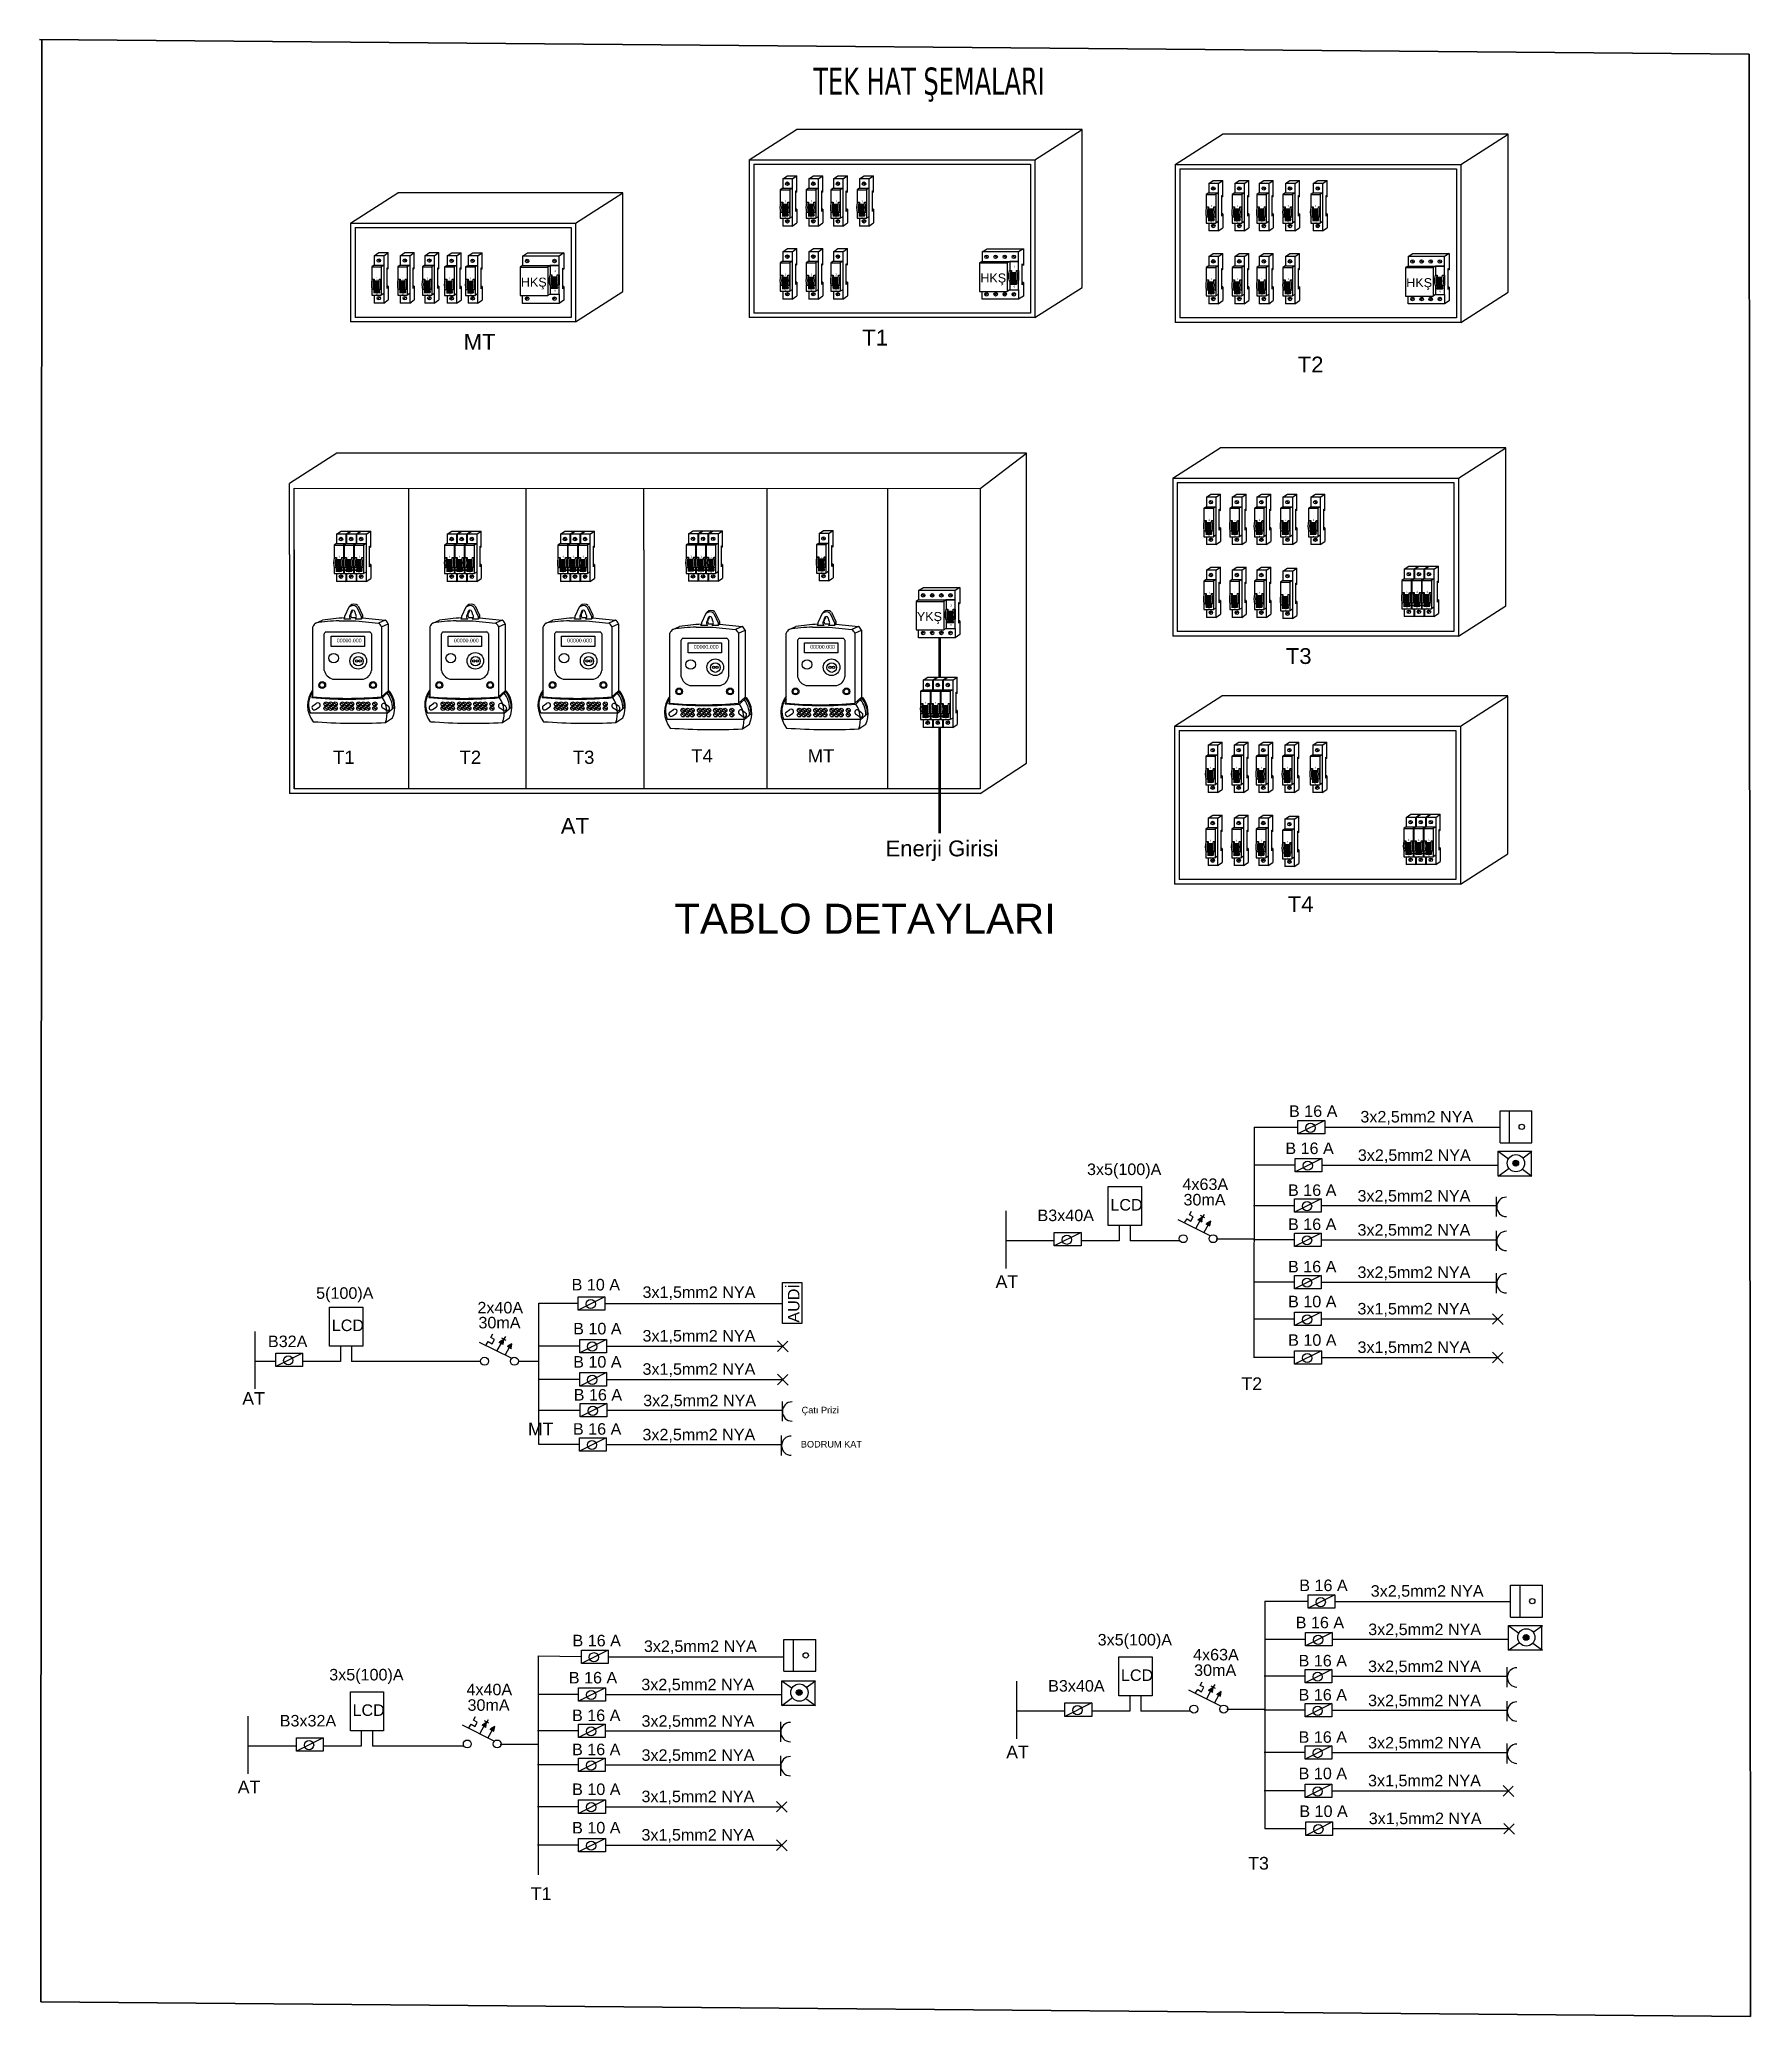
# Model space of a CAD drawing. Header units: millimetres. Extents: x -1335 to 33749, y 2338 to 5277.
# Drawn here: x 24575 to 27018, y 2372 to 5196 of the extents above; entities that cross this region are included whole.
import ezdxf

# ---------------------------------------------------------------- set-up
doc = ezdxf.new("R2010")
doc.units = ezdxf.units.MM
doc.layers.add('025', color=7, linetype='Continuous')
for name, color, linetype, lineweight in [('DUVAR', 7, 'Continuous', 53), ('giriş kablo', 6, 'Continuous', 70), ('sıva', 7, 'Continuous', 30)]:
    doc.layers.add(name, color=color, linetype=linetype, lineweight=lineweight)
doc.styles.add('ROMANS', font='tahoma.ttf')
doc.styles.get("Standard").update_dxf_attribs({"font": 'arial.ttf'})
doc.styles.add('WMF-Arial Tur0', font='arial.ttf')

# ---------------------------------------------------------------- blocks, each defined once
blk = doc.blocks.new('A$C0F385ED6')
for points in [[(3, 8.94), (1.12, 8.94), (1.01, 8.85), (2.98, 8.85, -0.002755)], [(3.16, 4.95), (3.16, 5.57, -0.099472), (2.98, 8.85), (1.01, 8.85), (1.01, 4.95)], [(3.28, 4.3, -0.32497), (3.28, 4.95), (0.89, 4.95, 0.32497), (0.89, 4.3)], [(3.26, 5.57), (3.16, 5.57), (3.16, 4.95), (3.26, 4.99)], [(3.39, 4.99), (3.26, 4.99), (3.16, 4.95), (3.28, 4.95)], [(3.28, 4.3), (3.39, 4.39, 0.353206), (3.39, 4.99), (3.28, 4.95, 0.32497)]]:
    blk.add_hatch(color=256).paths.add_polyline_path(points)
for p, q in [((1.17, 19.49), (3.05, 20.79)), ((5.06, 19.49), (1.17, 19.49)), ((1.17, 19.49), (1.17, 15.61)), ((3.6, 17.05), (2.48, 17.94)), ((3.05, 20.79), (6.94, 20.79)), ((5.06, 19.49), (6.94, 20.79)), ((5.06, 19.49), (5.06, 7.5)), ((6.94, 14.07), (6.94, 20.79)), ((1.17, 15.61), (0.15, 14.96)), ((0.15, 14.96), (0.15, 9.36)), ((0.15, 14.96), (4.04, 14.96)), ((0.23, 9.71), (0.44, 9.89)), ((0.91, 9.71), (1.12, 9.89)), ((1.01, 8.85), (1.12, 8.94)), ((1.01, 8.85), (1.01, 4.95)), ((1.01, 8.85), (2.98, 8.85)), ((1.17, 15.61), (5.06, 15.61)), ((3.16, 9.71), (3.37, 9.89)), ((3.83, 9.71), (4.04, 9.89)), ((5.06, 15.61), (4.04, 14.96)), ((4.04, 14.96), (4.04, 3.23)), ((6.37, 14.57), (6.94, 14.07)), ((6.37, 14.57), (6.37, 5.99)), ((6.94, 14.07), (6.37, 14.07)), ((0.15, 5.91), (0.15, 3.23)), ((0.15, 3.23), (4.04, 3.23)), ((0.89, 4.95), (3.28, 4.95)), ((0.89, 4.3), (3.28, 4.3)), ((0.91, 5.57), (1.01, 5.66)), ((1.68, 6.95), (1.1, 5.99)), ((1.68, 6.95), (1.1, 6.95)), ((1.17, 3.23), (1.17, 0)), ((3.6, 2.45), (2.48, 1.55)), ((3.16, 5.57), (3.16, 4.95)), ((3.16, 4.95), (3.26, 4.99)), ((3.26, 4.99), (3.26, 5.57)), ((3.26, 4.99), (3.39, 4.99)), ((3.28, 4.95), (3.39, 4.99)), ((3.28, 4.3), (3.39, 4.39)), ((3.83, 5.57), (4.04, 5.75)), ((5.06, 3.88), (4.04, 3.23)), ((5.06, 0), (6.94, 1.3)), ((6.94, 6.95), (6.37, 5.99)), ((6.94, 6.95), (6.37, 6.95)), ((6.94, 6.95), (6.94, 1.3))]:
    blk.add_line(p, q)
for points in [[(5.06, 19.49), (1.17, 19.49)], [(0.44, 9.89), (1.12, 9.89), (1.12, 8.94)], [(3, 8.94), (1.12, 8.94)], [(1.17, 15.61), (5.06, 15.61)], [(3.37, 9.89), (3.37, 9.89), (4.04, 9.89), (4.04, 5.75)], [(0.91, 5.57), (0.91, 5.57), (0.23, 5.57)], [(1.12, 4.95), (3.16, 4.95)], [(5.06, 7.5), (5.06, 0), (5.06, 0), (1.17, 0)], [(3.83, 5.57), (3.83, 5.57), (3.16, 5.57)]]:
    blk.add_lwpolyline(points)
for centre in [(3.04, 17.49), (3.04, 2)]:
    blk.add_circle(centre, 0.715)
for centre, radius, start, end in [((8.3, 7.64), 8.33, 165.62888, 194.37112), ((8.98, 7.64), 8.33, 165.62888, 194.37112), ((11.23, 7.64), 8.33, 165.62888, 194.37112), ((11.9, 7.64), 8.33, 165.62888, 194.37112), ((3.73, 4.63), 0.555, 143.99473, 216.00527), ((3.01, 4.69), 0.48, 321.09296, 38.90704)]:
    blk.add_arc(centre, radius, start, end)
at = {"char_height": 0.8061, "width": 0.7107, "attachment_point": 1}
for s, insert in [('{\\fComic Sans MS|b0|i0|c0|p66;1}', (1.95, 10.59)), ('{\\fComic Sans MS|b0|i0|c0|p66;0}', (1.95, 4.24))]:
    blk.add_mtext(s, dxfattribs=dict(at, insert=insert))
blk = doc.blocks.new('A$C75041E61')
for points in [[(30.3, 22), (26.5, 22), (26.3, 21.8), (30.3, 21.8, -0.002755)], [(30.6, 13.9), (30.6, 15.2, -0.099472), (30.3, 21.8), (26.3, 21.8), (26.3, 13.9)], [(30.9, 12.6, -0.32497), (30.9, 13.9), (26, 13.9, 0.32497), (26, 12.6)], [(30.8, 15.2), (30.6, 15.2), (30.6, 13.9), (30.8, 14)], [(31.1, 14), (30.8, 14), (30.6, 13.9), (30.9, 13.9)], [(30.9, 12.6), (31.1, 12.8, 0.353206), (31.1, 14), (30.9, 13.9, 0.32497)]]:
    blk.add_hatch(color=256).paths.add_polyline_path(points)
for p, q in [((2.1, 39.5, 0.5), (6.2, 42.1, 0.5)), ((7, 34.5, 0.5), (4.7, 36.3, 0.5)), ((6.2, 42.1, 0.5), (36.5, 42.1, 0.5)), ((14.6, 34.5, 0.5), (12.3, 36.3, 0.5)), ((22.2, 34.5, 0.5), (19.9, 36.3, 0.5)), ((29.7, 34.5, 0.5), (27.5, 36.3, 0.5)), ((36.5, 42.1, 0.5), (32.4, 39.5, 0.5)), ((36.5, 42.1, 0.5), (36.5, 28.5, 0.5)), ((2.1, 31.6, 0.5), (0, 30.3, 0.5)), ((0, 30.3, 0.5), (0, 6.5, 0.5)), ((0, 30.3, 0.5), (23.1, 30.3, 0.5)), ((25.1, 31.6, 0.5), (23.1, 30.3, 0.5)), ((23.1, 30.3, 0.5), (23.1, 6.5, 0.5)), ((24.7, 23.6, 0.5), (25.1, 23.9, 0.5)), ((26, 23.6, 0.5), (26.5, 23.9, 0.5)), ((26.3, 21.8, 0.5), (26.5, 22, 0.5)), ((26.3, 21.8, 0.5), (26.3, 13.9, 0.5)), ((26.3, 21.8, 0.5), (30.3, 21.8, 0.5)), ((30.6, 23.6, 0.5), (31, 23.9, 0.5)), ((32, 23.6, 0.5), (32.4, 23.9, 0.5)), ((35.3, 29.5, 0.5), (36.5, 28.5, 0.5)), ((36.5, 28.5, 0.5), (35.3, 28.5, 0.5)), ((0, 6.5, 0.5), (23.1, 6.5, 0.5)), ((7, 5, 0.5), (4.7, 3.1, 0.5)), ((14.6, 5, 0.5), (12.3, 3.1, 0.5)), ((22.2, 5, 0.5), (19.9, 3.1, 0.5)), ((25.1, 7.9, 0.5), (23.1, 6.5, 0.5)), ((26, 15.2, 0.5), (26.3, 15.4, 0.5)), ((26, 13.9, 0.5), (30.9, 13.9, 0.5)), ((26, 12.6, 0.5), (30.9, 12.6, 0.5)), ((29.7, 5, 0.5), (27.5, 3.1, 0.5)), ((30.6, 15.2, 0.5), (30.6, 13.9, 0.5)), ((30.6, 13.9, 0.5), (30.8, 14, 0.5)), ((30.8, 14, 0.5), (30.8, 15.2, 0.5)), ((30.8, 14, 0.5), (31.1, 14, 0.5)), ((30.9, 13.9, 0.5), (31.1, 14, 0.5)), ((30.9, 12.6, 0.5), (31.1, 12.8, 0.5)), ((32, 15.2, 0.5), (32.4, 15.6, 0.5)), ((36.5, 2.6, 0.5), (32.4, 0, 0.5)), ((36.5, 14.1, 0.5), (35.3, 12.1, 0.5)), ((36.5, 14.1, 0.5), (35.3, 14.1, 0.5)), ((36.5, 14.1, 0.5), (36.5, 2.6, 0.5))]:
    blk.add_line(p, q)
at = {"elevation": 0.5}
blk.add_lwpolyline([(2.1, 31.6), (32.4, 31.6), (32.4, 39.5), (2.1, 39.5)], close=True, dxfattribs=at)
for points in [[(2.1, 31.6), (25.1, 31.6), (25.1, 23.9)], [(25.1, 15.2), (25.1, 7.9), (32.4, 7.9), (32.4, 31.6), (25.1, 31.6), (25.1, 23.9)], [(25.1, 23.9), (26.5, 23.9), (26.5, 22)], [(30.3, 22), (26.5, 22)], [(31, 23.9), (31, 23.9), (32.4, 23.9), (32.4, 15.6)], [(35.3, 29.5), (35.3, 12.1)], [(25.1, 7.9), (32.4, 7.9), (32.4, 0), (2.1, 0), (2.1, 6.5)], [(26, 15.2), (26, 15.2), (24.7, 15.2)], [(25.1, 15.2), (25.1, 7.9)], [(26.5, 13.9), (30.6, 13.9)], [(32, 15.2), (32, 15.2), (30.6, 15.2)]]:
    blk.add_lwpolyline(points, dxfattribs=at)
for centre in [(5.8, 35.4, 0.5), (13.4, 35.4, 0.5), (21, 35.4, 0.5), (28.6, 35.4, 0.5), (5.8, 4.1, 0.5), (13.4, 4.1, 0.5), (21, 4.1, 0.5), (28.6, 4.1, 0.5)]:
    blk.add_circle(centre, 1.45)
for centre, radius, start, end in [((41, 19.4, 0.5), 16.9, 165.6289, 194.3711), ((42.4, 19.4, 0.5), 16.9, 165.6289, 194.3711), ((46.9, 19.4, 0.5), 16.9, 165.6289, 194.3711), ((48.3, 19.4, 0.5), 16.9, 165.6289, 194.3711), ((26.9, 13.3, 0.5), 1.12, 143.9947, 216.0053), ((31.8, 13.3, 0.5), 1.12, 143.9947, 216.0053), ((30.3, 13.4, 0.5), 0.973, 321.093, 38.907)]:
    blk.add_arc(centre, radius, start, end)
at = {"color": 7, "lineweight": 0, "style": 'WMF-Arial Tur0'}
blk.add_text('HKŞ', height=7.5, dxfattribs=at).set_placement((0.6, 14, 0.1))
at = {"char_height": 1.632, "width": 1.439, "attachment_point": 1}
for s, insert in [('{\\fComic Sans MS|b0|i0|c0|p66;1}', (28.4, 27.9, 0.5)), ('{\\fComic Sans MS|b0|i0|c0|p66;0}', (28.4, 11.4, 0.5))]:
    blk.add_mtext(s, dxfattribs=dict(at, insert=insert))
blk = doc.blocks.new('A$C134F7788')
for p, q in [((0, 6), (35.5, 6)), ((35.5, 0), (35.5, 11.6)), ((35.5, 11.6), (58.7, 11.6)), ((58.7, 11.6), (35.5, 0)), ((58.7, 0), (35.5, 0)), ((58.7, 11.6), (58.7, 0)), ((58.7, 5.8), (211.4, 5.8)), ((216.3, 0.9), (207, 10.3)), ((215.9, 10), (207.1, 1.2))]:
    blk.add_line(p, q)
blk.add_circle((46.4, 5.3), 4)
for s, p in [('B 10 A', (29.9, 15.9)), ('3x1,5mm2 NYA', (90, 9.7))]:
    blk.add_text(s, height=10).set_placement(p)
blk = doc.blocks.new('A$C7A7A527C')
blk.add_hatch(color=256).paths.add_polyline_path([(224.1, 11.2, 1), (229, 11.2, 1)])
for p, q in [((211.5, 21.5), (220.4, 15)), ((211.5, 0), (211.5, 21.5)), ((211.5, 21.5), (240.7, 21.5)), ((232.8, 15.7), (240.7, 21.5)), ((240.4, 0.2), (240.4, 21.1)), ((0, 9.8), (35.5, 9.8)), ((35.5, 15.4), (58.7, 15.4)), ((58.7, 15.4), (35.5, 3.8)), ((35.5, 3.8), (35.5, 15.4)), ((58.7, 3.8), (35.5, 3.8)), ((58.7, 15.4), (58.7, 3.8)), ((58.7, 9.6), (211.3, 9.6)), ((211.5, 0), (220.8, 6.8)), ((240.7, 0), (211.5, 0)), ((232.4, 6.1), (240.7, 0))]:
    blk.add_line(p, q)
for centre, radius in [((226.8, 11.2), 7.47), ((46.4, 9.1), 4), ((226.6, 11.2), 2.48)]:
    blk.add_circle(centre, radius)
for s, p in [('B 16 A', (27, 19.1)), ('3x2,5mm2 NYA', (89.8, 13.2))]:
    blk.add_text(s, height=10).set_placement(p)
blk = doc.blocks.new('A$C6FAE2FB7')
for p, q in [((210.7, 0), (210.7, 17.2)), ((0, 9.7), (35.5, 9.7)), ((35.5, 3.7), (35.5, 15.3)), ((35.5, 15.3), (58.7, 15.3)), ((58.7, 15.3), (35.5, 3.7)), ((58.7, 3.7), (35.5, 3.7)), ((58.7, 15.3), (58.7, 3.7)), ((58.7, 9.5), (210.7, 9.5))]:
    blk.add_line(p, q)
blk.add_circle((46.4, 9), 4)
blk.add_arc((219.1, 8.4), 8.37, 90, 270)
for s, p in [('B 16 A', (29.9, 17.9)), ('3x2,5mm2 NYA', (90.1, 13))]:
    blk.add_text(s, height=10).set_placement(p)
blk = doc.blocks.new('A$C57EA0465')
for p, q in [((7, 84.5), (12.6, 86.9)), ((26.6, 86.4), (40.7, 86.4)), ((30.7, 87.8), (31.1, 88.8)), ((36.3, 87.8), (30.7, 87.8)), ((34.8, 97.8), (31.1, 89.9)), ((31.1, 89.9), (31.1, 88.8)), ((35.9, 99), (34.8, 97.8)), ((36.7, 94.3), (36.2, 92.2)), ((37.7, 95.3), (37.3, 93.4)), ((39.7, 94.2), (40.1, 92.2)), ((45.2, 87.7), (40.1, 87.8)), ((40.7, 86.4), (59.7, 84.5)), ((41.4, 97.9), (45.2, 89.9)), ((42.5, 99.1), (46.2, 91.1)), ((45.2, 89.9), (45.2, 87.7)), ((45.2, 87.7), (46.2, 88.9)), ((46.2, 91.1), (46.2, 88.9)), ((46.2, 88.9), (65.3, 86.9)), ((65.3, 86.9), (59.7, 84.5)), ((62.2, 81.4), (67.8, 83.9)), ((67.8, 83.9), (67.8, 27.3)), ((4.5, 22.2), (4.5, 81.4)), ((62.2, 81.4), (62.2, 22.2)), ((21.1, 37.2), (47.1, 37.2)), ((3.6, 21.7), (4.5, 23.4)), ((4.5, 14.6), (7.6, 16.9)), ((17, 15.3), (14.1, 17.3)), ((20.8, 15.3), (18, 17.3)), ((24.7, 15.3), (21.9, 17.3)), ((30.9, 15.3), (28, 17.3)), ((34.7, 15.3), (31.9, 17.3)), ((38.6, 15.3), (35.8, 17.3)), ((44.5, 15.3), (41.7, 17.3)), ((48.4, 15.3), (45.6, 17.3)), ((52.2, 15.3), (49.4, 17.3)), ((58.1, 15.3), (55.3, 17.3)), ((62.2, 22.2), (67.8, 27.3)), ((63.1, 21.6), (69, 27.2)), ((6.7, 11.5), (9.8, 13.7)), ((17, 11.5), (14.1, 13.4)), ((20.8, 11.5), (18, 13.4)), ((24.7, 11.5), (21.9, 13.4)), ((30.9, 11.5), (28, 13.4)), ((34.7, 11.5), (31.9, 13.4)), ((38.6, 11.5), (35.8, 13.4)), ((44.5, 11.5), (41.7, 13.4)), ((48.4, 11.5), (45.6, 13.4)), ((52.2, 11.5), (49.4, 13.4)), ((58.1, 11.5), (55.3, 13.4)), ((66.1, 10.9), (62.9, 13.1)), ((68.3, 14), (65.2, 16.3)), ((65.7, 0.6), (71.5, 4.6)), ((67, 8.4), (72.9, 13.7))]:
    blk.add_line(p, q)
for points in [[(14.1, 44.5), (14.1, 75.4)], [(15.7, 77.2), (52.2, 77.2)], [(53.8, 75.5), (53.8, 44.5)], [(67, 8.4), (2.5, 8.4)]]:
    blk.add_lwpolyline(points)
blk.add_lwpolyline([(19.8, 73.3), (47.9, 73.3), (47.9, 64.7), (19.8, 64.7)], close=True)
for centre, radius in [((22, 54.9), 4.03), ((42.7, 52.6), 6.99), ((42.8, 52.3), 4.03), ((41.3, 52.5), 1.01), ((44.3, 52.5), 1.01), ((12.3, 32.2), 2.89), ((12.3, 32.2), 2.09), ((55.2, 32.2), 2.89), ((55.2, 32.2), 2.09), ((15.5, 16.3), 1.72), ((19.4, 16.3), 1.72), ((23.3, 16.3), 1.72), ((29.4, 16.3), 1.72), ((33.3, 16.3), 1.72), ((37.2, 16.3), 1.72), ((43.1, 16.3), 1.72), ((47, 16.3), 1.72), ((50.8, 16.3), 1.72), ((56.7, 16.3), 1.72), ((15.5, 12.5), 1.72), ((19.4, 12.5), 1.72), ((23.3, 12.5), 1.72), ((29.4, 12.5), 1.72), ((33.3, 12.5), 1.72), ((37.2, 12.5), 1.72), ((43.1, 12.5), 1.72), ((47, 12.5), 1.72), ((50.8, 12.5), 1.72), ((56.7, 12.5), 1.72)]:
    blk.add_circle(centre, radius)
for centre, radius, start, end in [((39.2, 95.6), 4.81, 47.8389, 134.6557), ((9.8, 79.5), 5.66, 119.6025, 160.2591), ((33.3, -80.8), 167.4, 92.301, 99.0566), ((38.9, -78.4), 167.4, 92.6567, 99.0566), ((38.2, 94.4), 4.81, 47.8389, 134.6557), ((38.2, 90), 2.92, 131.6896, 228.8222), ((39.2, 91.2), 2.92, 131.6896, 228.8222), ((38.2, 93.8), 1.57, 9.057, 176.2316), ((38.9, -78.4), 167.4, 89.3093, 90.5503), ((38.2, 90), 2.92, 310.9637, 48.0234), ((56.9, 79.5), 5.66, 19.7409, 60.3975), ((62.5, 82), 5.66, 19.7409, 60.3975), ((19, 72.7), 5.66, 126.0948, 150.7681), ((48.8, 72.6), 5.8, 30.0561, 53.5837), ((23.6, 46.7), 9.76, 192.7346, 255.5385), ((45.2, 45.8), 8.76, 282.616, 351.7966), ((22, 14.9), 22, 142.8128, 218.3523), ((16.8, 15.8), 16.1, 140.4717, 207.3903), ((33.8, 355.7), 335.4, 264.8348, 275.0114), ((33.3, 349), 328, 264.9502, 275.0498), ((8.7, 15.3), 1.93, 305.6982, 125.6982), ((43.2, 8.5), 23.8, 340.717, 33.2895), ((50.5, 13.5), 20.4, 35.6105, 38.3708), ((49.6, 12), 22, 1.3576, 37.2983), ((54, 15), 18.5, 38.8068, 41.7535), ((50.9, 13.2), 22, 1.2524, 37.2983), ((51.5, 13.8), 22, 335.2931, 37.2983), ((5.6, 13.1), 1.93, 125.6982, 305.6982), ((40.7, 486), 486, 265.7607, 272.9501), ((64.1, 14.7), 1.93, 54.3018, 234.3018), ((67.2, 12.4), 1.93, 234.3018, 54.3192), ((67.2, 12.4), 1.93, 234.3018, 262.4386)]:
    blk.add_arc(centre, radius, start, end)
at = {"insert": (24.6, 71.4), "char_height": 3.204, "width": 2.843, "attachment_point": 1}
blk.add_mtext('{\\fComic Sans MS|b0|i0|c0|p66;\\C256;00000.000}', dxfattribs=at)
blk = doc.blocks.new('A$C695E2A47')
for points in [[(1.51, 4.47), (0.57, 4.47), (0.52, 4.42), (1.51, 4.42, -0.002755)], [(1.59, 2.48), (1.59, 2.79, -0.099472), (1.51, 4.42), (0.52, 4.42), (0.52, 2.48)], [(3.59, 4.47), (2.65, 4.47), (2.59, 4.42), (3.58, 4.42, -0.002755)], [(3.67, 2.48), (3.67, 2.79, -0.099472), (3.58, 4.42), (2.59, 4.42), (2.59, 2.48)], [(5.66, 4.47), (4.72, 4.47), (4.67, 4.42), (5.65, 4.42, -0.002755)], [(5.74, 2.48), (5.74, 2.79, -0.099472), (5.65, 4.42), (4.67, 4.42), (4.67, 2.48)], [(1.65, 2.15, -0.32497), (1.65, 2.48), (0.46, 2.48, 0.32497), (0.46, 2.15)], [(2.75, 2.15, -0.32497), (2.75, 2.48), (1.55, 2.48, 0.32497), (1.55, 2.15)], [(1.65, 2.79), (1.59, 2.79), (1.59, 2.48), (1.65, 2.5)], [(1.71, 2.5), (1.65, 2.5), (1.59, 2.48), (1.65, 2.48)], [(3.73, 2.15, -0.32497), (3.73, 2.48), (2.53, 2.48, 0.32497), (2.53, 2.15)], [(4.86, 2.15, -0.32497), (4.86, 2.48), (3.66, 2.48, 0.32497), (3.66, 2.15)], [(3.72, 2.79), (3.67, 2.79), (3.67, 2.48), (3.72, 2.5)], [(3.78, 2.5), (3.72, 2.5), (3.67, 2.48), (3.73, 2.48)], [(3.73, 2.15), (3.78, 2.19, 0.353206), (3.78, 2.5), (3.73, 2.48, 0.32497)], [(5.8, 2.15, -0.32497), (5.8, 2.48), (4.61, 2.48, 0.32497), (4.61, 2.15)], [(5.79, 2.79), (5.74, 2.79), (5.74, 2.48), (5.79, 2.5)], [(5.85, 2.5), (5.79, 2.5), (5.74, 2.48), (5.8, 2.48)], [(5.8, 2.15), (5.85, 2.19, 0.353206), (5.85, 2.5), (5.8, 2.48, 0.32497)]]:
    blk.add_hatch(color=256).paths.add_polyline_path(points)
for p, q in [((0.6, 9.75, -0.14), (1.54, 10.4, -0.14)), ((2.54, 9.75, -0.14), (0.6, 9.75, -0.14)), ((0.6, 9.75, -0.14), (0.6, 7.8, -0.14)), ((1.81, 8.52, -0.14), (1.25, 8.97, -0.14)), ((1.54, 10.4, -0.14), (3.49, 10.4, -0.14)), ((2.54, 9.75, -0.14), (3.49, 10.4, -0.14)), ((2.54, 9.75, -0.14), (2.54, 7.72, -0.14)), ((2.67, 9.75, -0.14), (3.61, 10.4, -0.14)), ((4.62, 9.75, -0.14), (2.67, 9.75, -0.14)), ((2.67, 9.75, -0.14), (2.67, 7.8, -0.14)), ((3.89, 8.52, -0.14), (3.33, 8.97, -0.14)), ((3.49, 10.31, -0.14), (3.49, 10.4, -0.14)), ((3.61, 10.4, -0.14), (5.56, 10.4, -0.14)), ((4.62, 9.75, -0.14), (5.56, 10.4, -0.14)), ((4.62, 9.75, -0.14), (4.62, 7.72, -0.14)), ((4.74, 9.75, -0.14), (5.69, 10.4, -0.14)), ((6.69, 9.75, -0.14), (4.74, 9.75, -0.14)), ((4.74, 9.75, -0.14), (4.74, 7.8, -0.14)), ((5.96, 8.52, -0.14), (5.4, 8.97, -0.14)), ((5.56, 10.31, -0.14), (5.56, 10.4, -0.14)), ((5.69, 10.4, -0.14), (7.63, 10.4, -0.14)), ((6.69, 9.75, -0.14), (7.63, 10.4, -0.14)), ((6.69, 9.75, -0.14), (6.69, 3.75, -0.14)), ((7.63, 7.04, -0.14), (7.63, 10.4, -0.14)), ((0.6, 7.8, -0.14), (0.09, 7.48, -0.14)), ((0.09, 7.48, -0.14), (0.09, 4.68, -0.14)), ((0.09, 7.48, -0.14), (2.04, 7.48, -0.14)), ((0.13, 4.85, -0.14), (0.24, 4.94, -0.14)), ((0.47, 4.85, -0.14), (0.57, 4.94, -0.14)), ((0.52, 4.42, -0.14), (1.51, 4.42, -0.14)), ((0.6, 7.8, -0.14), (2.54, 7.8, -0.14)), ((1.59, 4.85, -0.14), (1.7, 4.94, -0.14)), ((1.93, 4.85, -0.14), (2.04, 4.94, -0.14)), ((2.54, 7.8, -0.14), (2.04, 7.48, -0.14)), ((2.04, 7.48, -0.14), (2.04, 1.62, -0.14)), ((2.67, 7.8, -0.14), (2.16, 7.48, -0.14)), ((2.16, 7.48, -0.14), (2.16, 4.68, -0.14)), ((2.16, 7.48, -0.14), (4.11, 7.48, -0.14)), ((2.2, 4.85, -0.14), (2.31, 4.94, -0.14)), ((2.54, 4.85, -0.14), (2.65, 4.94, -0.14)), ((2.59, 4.42, -0.14), (3.58, 4.42, -0.14)), ((2.67, 7.8, -0.14), (4.62, 7.8, -0.14)), ((3.67, 4.85, -0.14), (3.77, 4.94, -0.14)), ((4, 4.85, -0.14), (4.11, 4.94, -0.14)), ((4.62, 7.8, -0.14), (4.11, 7.48, -0.14)), ((4.11, 7.48, -0.14), (4.11, 1.62, -0.14)), ((4.74, 7.8, -0.14), (4.24, 7.48, -0.14)), ((4.24, 7.48, -0.14), (4.24, 4.68, -0.14)), ((4.24, 7.48, -0.14), (6.18, 7.48, -0.14)), ((4.28, 4.85, -0.14), (4.38, 4.94, -0.14)), ((4.61, 4.85, -0.14), (4.72, 4.94, -0.14)), ((4.67, 4.42, -0.14), (5.65, 4.42, -0.14)), ((4.74, 7.8, -0.14), (6.69, 7.8, -0.14)), ((5.74, 4.85, -0.14), (5.85, 4.94, -0.14)), ((6.08, 4.85, -0.14), (6.18, 4.94, -0.14)), ((6.69, 7.8, -0.14), (6.18, 7.48, -0.14)), ((6.18, 7.48, -0.14), (6.18, 1.62, -0.14)), ((7.34, 7.28, -0.14), (7.63, 7.04, -0.14)), ((7.34, 7.28, -0.14), (7.34, 2.99, -0.14)), ((7.63, 7.04, -0.14), (7.34, 7.04, -0.14)), ((0.09, 2.96, -0.14), (0.09, 1.62, -0.14)), ((0.09, 1.62, -0.14), (2.04, 1.62, -0.14)), ((0.46, 2.48, -0.14), (1.65, 2.48, -0.14)), ((0.46, 2.15, -0.14), (1.65, 2.15, -0.14)), ((0.47, 2.79, -0.14), (0.52, 2.83, -0.14)), ((0.6, 1.62, -0.14), (0.6, 0, -0.14)), ((1.41, 3.48, -0.14), (1.12, 2.99, -0.14)), ((1.41, 3.48, -0.14), (1.12, 3.48, -0.14)), ((1.41, 3.48, -0.14), (1.12, 2.99, -0.14)), ((1.41, 3.48, -0.14), (1.12, 3.48, -0.14)), ((1.81, 1.22, -0.14), (1.25, 0.78, -0.14)), ((1.59, 2.79, -0.14), (1.59, 2.48, -0.14)), ((1.59, 2.48, -0.14), (1.65, 2.5, -0.14)), ((1.65, 2.5, -0.14), (1.65, 2.79, -0.14)), ((1.65, 2.5, -0.14), (1.71, 2.5, -0.14)), ((1.65, 2.48, -0.14), (1.71, 2.5, -0.14)), ((1.65, 2.15, -0.14), (1.71, 2.19, -0.14)), ((1.93, 2.79, -0.14), (2.04, 2.88, -0.14)), ((2.16, 1.7, -0.14), (2.04, 1.62, -0.14)), ((2.16, 2.96, -0.14), (2.16, 1.62, -0.14)), ((2.16, 1.62, -0.14), (4.11, 1.62, -0.14)), ((2.53, 2.48, -0.14), (3.73, 2.48, -0.14)), ((2.53, 2.15, -0.14), (3.73, 2.15, -0.14)), ((2.54, 2.79, -0.14), (2.59, 2.83, -0.14)), ((2.54, 0, -0.14), (2.67, 0.09, -0.14)), ((2.67, 1.62, -0.14), (2.67, 0, -0.14)), ((3.49, 3.48, -0.14), (3.2, 2.99, -0.14)), ((3.49, 3.48, -0.14), (3.2, 3.48, -0.14)), ((3.49, 3.48, -0.14), (3.2, 2.99, -0.14)), ((3.49, 3.48, -0.14), (3.2, 3.48, -0.14)), ((3.89, 1.22, -0.14), (3.33, 0.78, -0.14)), ((3.67, 2.79, -0.14), (3.67, 2.48, -0.14)), ((3.67, 2.48, -0.14), (3.72, 2.5, -0.14)), ((3.72, 2.5, -0.14), (3.72, 2.79, -0.14)), ((3.72, 2.5, -0.14), (3.78, 2.5, -0.14)), ((3.73, 2.48, -0.14), (3.78, 2.5, -0.14)), ((3.73, 2.15, -0.14), (3.78, 2.19, -0.14)), ((4, 2.79, -0.14), (4.11, 2.88, -0.14)), ((4.24, 1.7, -0.14), (4.11, 1.62, -0.14)), ((4.24, 2.96, -0.14), (4.24, 1.62, -0.14)), ((4.24, 1.62, -0.14), (6.18, 1.62, -0.14)), ((4.61, 2.79, -0.14), (4.67, 2.83, -0.14)), ((4.61, 2.48, -0.14), (5.8, 2.48, -0.14)), ((4.61, 2.15, -0.14), (5.8, 2.15, -0.14)), ((4.62, 0, -0.14), (4.74, 0.09, -0.14)), ((4.74, 1.62, -0.14), (4.74, 0, -0.14)), ((5.56, 3.48, -0.14), (5.27, 2.99, -0.14)), ((5.56, 3.48, -0.14), (5.27, 3.48, -0.14)), ((5.56, 3.48, -0.14), (5.27, 2.99, -0.14)), ((5.56, 3.48, -0.14), (5.27, 3.48, -0.14)), ((5.96, 1.22, -0.14), (5.4, 0.78, -0.14)), ((5.74, 2.79, -0.14), (5.74, 2.48, -0.14)), ((5.74, 2.48, -0.14), (5.79, 2.5, -0.14)), ((5.79, 2.5, -0.14), (5.79, 2.79, -0.14)), ((5.79, 2.5, -0.14), (5.85, 2.5, -0.14)), ((5.8, 2.48, -0.14), (5.85, 2.5, -0.14)), ((5.8, 2.15, -0.14), (5.85, 2.19, -0.14)), ((6.08, 2.79, -0.14), (6.18, 2.88, -0.14)), ((6.69, 1.94, -0.14), (6.18, 1.62, -0.14)), ((6.69, 0, -0.14), (7.63, 0.65, -0.14)), ((7.63, 3.48, -0.14), (7.34, 2.99, -0.14)), ((7.63, 3.48, -0.14), (7.34, 3.48, -0.14)), ((7.63, 3.48, -0.14), (7.63, 0.65, -0.14))]:
    blk.add_line(p, q)
at = {"elevation": -0.14}
for points in [[(2.54, 9.75), (0.6, 9.75)], [(4.62, 9.75), (2.67, 9.75)], [(6.69, 9.75), (4.74, 9.75)], [(0.24, 4.94), (0.57, 4.94), (0.57, 4.47)], [(1.51, 4.47), (0.57, 4.47)], [(0.6, 7.8), (2.54, 7.8)], [(1.7, 4.94), (1.7, 4.94), (2.04, 4.94), (2.04, 2.88)], [(2.31, 4.94), (2.65, 4.94), (2.65, 4.47)], [(3.59, 4.47), (2.65, 4.47)], [(2.67, 7.8), (4.62, 7.8)], [(3.77, 4.94), (3.77, 4.94), (4.11, 4.94), (4.11, 2.88)], [(4.38, 4.94), (4.72, 4.94), (4.72, 4.47)], [(5.66, 4.47), (4.72, 4.47)], [(4.74, 7.8), (6.69, 7.8)], [(5.85, 4.94), (5.85, 4.94), (6.18, 4.94), (6.18, 2.88)], [(0.47, 2.79), (0.47, 2.79), (0.13, 2.79)], [(0.57, 2.48), (1.59, 2.48)], [(2.54, 1.62), (2.54, 0), (2.54, 0), (0.6, 0)], [(1.93, 2.79), (1.93, 2.79), (1.59, 2.79)], [(2.54, 2.79), (2.54, 2.79), (2.2, 2.79)], [(2.65, 2.48), (3.67, 2.48)], [(4.62, 1.62), (4.62, 0), (4.62, 0), (2.67, 0)], [(4, 2.79), (4, 2.79), (3.67, 2.79)], [(4.61, 2.79), (4.61, 2.79), (4.28, 2.79)], [(4.72, 2.48), (5.74, 2.48)], [(6.69, 3.75), (6.69, 0), (6.69, 0), (4.74, 0)], [(6.08, 2.79), (6.08, 2.79), (5.74, 2.79)]]:
    blk.add_lwpolyline(points, dxfattribs=at)
for centre in [(1.53, 8.75, -0.14), (3.61, 8.75, -0.14), (5.68, 8.75, -0.14), (1.53, 1, -0.14), (3.61, 1, -0.14), (5.68, 1, -0.14)]:
    blk.add_circle(centre, 0.358)
for centre, radius, start, end in [((4.17, 3.82, -0.14), 4.17, 165.6289, 194.3711), ((4.5, 3.82, -0.14), 4.17, 165.6289, 194.3711), ((5.63, 3.82, -0.14), 4.17, 165.6289, 194.3711), ((5.97, 3.82, -0.14), 4.17, 165.6289, 194.3711), ((6.24, 3.82, -0.14), 4.17, 165.6289, 194.3711), ((6.58, 3.82, -0.14), 4.17, 165.6289, 194.3711), ((7.7, 3.82, -0.14), 4.17, 165.6289, 194.3711), ((8.04, 3.82, -0.14), 4.17, 165.6289, 194.3711), ((8.31, 3.82, -0.14), 4.17, 165.6289, 194.3711), ((8.65, 3.82, -0.14), 4.17, 165.6289, 194.3711), ((9.77, 3.82, -0.14), 4.17, 165.6289, 194.3711), ((10.11, 3.82, -0.14), 4.17, 165.6289, 194.3711), ((1.88, 2.31, -0.14), 0.277, 143.9947, 216.0053), ((3.95, 2.31, -0.14), 0.277, 143.9947, 216.0053), ((3.59, 2.35, -0.14), 0.24, 321.093, 38.907), ((6.03, 2.31, -0.14), 0.277, 143.9947, 216.0053), ((5.67, 2.35, -0.14), 0.24, 321.093, 38.907)]:
    blk.add_arc(centre, radius, start, end)
at = {"char_height": 0.403, "width": 0.3553, "attachment_point": 1}
for s, insert in [('{\\fComic Sans MS|b0|i0|c0|p66;1}', (0.99, 5.29, -0.14)), ('{\\fComic Sans MS|b0|i0|c0|p66;1}', (3.06, 5.29, -0.14)), ('{\\fComic Sans MS|b0|i0|c0|p66;1}', (5.14, 5.29, -0.14)), ('{\\fComic Sans MS|b0|i0|c0|p66;0}', (0.99, 2.12, -0.14)), ('{\\fComic Sans MS|b0|i0|c0|p66;0}', (3.06, 2.12, -0.14)), ('{\\fComic Sans MS|b0|i0|c0|p66;0}', (5.14, 2.12, -0.14))]:
    blk.add_mtext(s, dxfattribs=dict(at, insert=insert))

msp = doc.modelspace()

# ---------------------------------------------------------------- hatches: boundary and pattern name
for points in [[(25313.8, 4841, -0.32497), (25313.8, 4843.2), (25305.5, 4843.2, 0.32497), (25305.5, 4841)], [(25312.9, 4857), (25306.3, 4857), (25306, 4856.7), (25312.8, 4856.7, -0.002755)], [(25313.4, 4843.2), (25313.4, 4845.4, -0.099472), (25312.8, 4856.7), (25306, 4856.7), (25306, 4843.2)], [(25313.8, 4845.4), (25313.4, 4845.4), (25313.4, 4843.2), (25313.8, 4843.4)], [(25314.2, 4843.4), (25313.8, 4843.4), (25313.4, 4843.2), (25313.8, 4843.2)], [(25313.8, 4841), (25314.2, 4841.3, 0.353206), (25314.2, 4843.4), (25313.8, 4843.2, 0.32497)], [(25878.3, 4379.4), (25871.8, 4379.4), (25871.5, 4379.1), (25878.3, 4379.1, -0.002755)], [(25878.9, 4365.6), (25878.9, 4367.8, -0.099472), (25878.3, 4379.1), (25871.5, 4379.1), (25871.5, 4365.6)], [(25879.3, 4363.4, -0.32497), (25879.3, 4365.6), (25871, 4365.6, 0.32497), (25871, 4363.4)], [(25879.3, 4367.8), (25878.9, 4367.8), (25878.9, 4365.6), (25879.3, 4365.8)], [(25879.7, 4365.8), (25879.3, 4365.8), (25878.9, 4365.6), (25879.3, 4365.6)], [(25879.3, 4363.4), (25879.7, 4363.7, 0.353206), (25879.7, 4365.8), (25879.3, 4365.6, 0.32497)], [(26235.6, 3514.3), (26230, 3510.9), (26229, 3510.2), (26231.9, 3508.8), (26234.5, 3507.7), (26234.5, 3507.9)], [(26247.2, 3508.4), (26241.5, 3505), (26240.6, 3504.3), (26243.4, 3502.9), (26246, 3501.8), (26246, 3502)], [(25237.7, 3339.3), (25232.1, 3335.9), (25231.1, 3335.2), (25234, 3333.7), (25236.6, 3332.6), (25236.6, 3332.9)], [(25249.3, 3333.4), (25243.6, 3330), (25242.7, 3329.3), (25245.5, 3327.8), (25248.1, 3326.7), (25248.1, 3327)], [(26250.8, 2842.3), (26245.2, 2838.9), (26244.2, 2838.2), (26247.1, 2836.8), (26249.7, 2835.6), (26249.7, 2835.9)], [(26262.3, 2836.4), (26256.7, 2833), (26255.8, 2832.3), (26258.6, 2830.9), (26261.2, 2829.7), (26261.2, 2830)], [(25213.1, 2792.4), (25207.5, 2789), (25206.5, 2788.3), (25209.4, 2786.9), (25212, 2785.8), (25212, 2786)], [(25224.7, 2786.5), (25219, 2783.1), (25218.1, 2782.4), (25220.9, 2781), (25223.5, 2779.9), (25223.5, 2780.1)]]:
    msp.add_hatch(color=256).paths.add_polyline_path(points)

# ---------------------------------------------------------------- linework, layer by layer
for p, q in [((25588.1, 5024.7, -0.9), (25655.7, 5068.1, -0.9)), ((26063.8, 5068.1, -0.9), (25655.7, 5068.1, -0.9)), ((25996.2, 5024.7, -0.9), (26063.8, 5068.1, -0.9)), ((26063.8, 4842.4, -0.9), (26063.8, 5068.1, -0.9)), ((26196.4, 5018), (26264, 5061.4)), ((26672.1, 5061.4), (26264, 5061.4)), ((26604.5, 5018), (26672.1, 5061.4)), ((26672.1, 4835.7), (26672.1, 5061.4)), ((25588.1, 5024.7, -0.9), (25996.2, 5024.7, -0.9)), ((25588.1, 5024.7, -0.9), (25588.1, 4799.1, -0.9)), ((25594.5, 5018.3, -0.9), (25989.8, 5018.3, -0.9)), ((25594.5, 5018.3, -0.9), (25594.5, 4805.5, -0.9)), ((25989.8, 5018.3, -0.9), (25989.8, 4805.5, -0.9)), ((25996.2, 5024.7, -0.9), (25996.2, 4799.1, -0.9)), ((26196.4, 5018), (26604.5, 5018)), ((26196.4, 5018), (26196.4, 4792.3)), ((26202.9, 5011.6), (26598.1, 5011.6)), ((26202.9, 5011.6), (26202.9, 4798.8)), ((26598.1, 5011.6), (26598.1, 4798.8)), ((26604.5, 5018), (26604.5, 4792.3)), ((25018.8, 4934.1, -0.9), (25086.4, 4977.5, -0.9)), ((25407.7, 4977.5, -0.9), (25086.4, 4977.5, -0.9)), ((25340.1, 4934.1, -0.9), (25407.7, 4977.5, -0.9)), ((25407.7, 4836.4, -0.9), (25407.7, 4977.5, -0.9)), ((25018.8, 4934.1, -0.9), (25340.1, 4934.1, -0.9)), ((25018.8, 4934.1, -0.9), (25018.8, 4793, -0.9)), ((25025.2, 4927.7, -0.9), (25333.7, 4927.7, -0.9)), ((25025.2, 4927.7, -0.9), (25025.2, 4799.4, -0.9)), ((25333.7, 4927.7, -0.9), (25333.7, 4799.4, -0.9)), ((25340.1, 4934.1, -0.9), (25340.1, 4793, -0.9)), ((25264.5, 4886.9), (25271.6, 4891.5)), ((25271.6, 4891.5), (25323.5, 4891.5)), ((25323.5, 4891.5), (25316.5, 4886.9)), ((25323.5, 4891.5), (25323.5, 4868.2)), ((25264.5, 4873.5), (25261, 4871.2)), ((25261, 4871.2), (25261, 4830.6)), ((25261, 4871.2), (25300.5, 4871.2)), ((25273, 4878.5), (25269.1, 4881.6)), ((25304, 4873.5), (25300.5, 4871.2)), ((25300.5, 4871.2), (25300.5, 4830.6)), ((25303.3, 4859.7), (25304, 4860.3)), ((25305.6, 4859.7), (25306.3, 4860.3)), ((25311.9, 4878.5), (25308, 4881.6)), ((25313.4, 4859.7), (25314.1, 4860.3)), ((25315.7, 4859.7), (25316.5, 4860.3)), ((25321.5, 4869.9), (25323.5, 4868.2)), ((25323.5, 4868.2), (25321.5, 4868.2)), ((25261, 4830.6), (25300.5, 4830.6)), ((25304, 4832.8), (25300.5, 4830.6)), ((25305.5, 4843.2), (25313.8, 4843.2)), ((25305.5, 4841), (25313.8, 4841)), ((25305.6, 4845.4), (25306, 4845.7)), ((25306, 4856.7), (25306.3, 4857)), ((25306, 4856.7), (25306, 4843.2)), ((25306, 4856.7), (25312.8, 4856.7)), ((25313.4, 4845.4), (25313.4, 4843.2)), ((25313.4, 4843.2), (25313.8, 4843.4)), ((25313.8, 4843.4), (25313.8, 4845.4)), ((25313.8, 4843.4), (25314.2, 4843.4)), ((25313.8, 4843.2), (25314.2, 4843.4)), ((25313.8, 4841), (25314.2, 4841.3)), ((25315.7, 4845.4), (25316.5, 4846)), ((25323.5, 4843.5), (25321.5, 4840.1)), ((25323.5, 4843.5), (25321.5, 4843.5)), ((25323.5, 4843.5), (25323.5, 4823.9)), ((25340.1, 4793, -0.9), (25407.7, 4836.4, -0.9)), ((25996.2, 4799.1, -0.9), (26063.8, 4842.4, -0.9)), ((26604.5, 4792.3), (26672.1, 4835.7)), ((25273, 4827.9), (25269.1, 4824.8)), ((25311.9, 4827.9), (25308, 4824.8)), ((25323.5, 4823.9), (25316.5, 4819.4)), ((25989.8, 4805.5, -0.9), (25594.5, 4805.5, -0.9)), ((25340.1, 4793, -0.9), (25018.8, 4793, -0.9)), ((25333.7, 4799.4, -0.9), (25025.2, 4799.4, -0.9)), ((25996.2, 4799.1, -0.9), (25588.1, 4799.1, -0.9)), ((26604.5, 4792.3), (26196.4, 4792.3)), ((26598.1, 4798.8), (26202.9, 4798.8)), ((24999.1, 4605.4), (24931.5, 4562)), ((25983.9, 4605.4), (24999.1, 4605.4)), ((25918, 4555.2), (25983.9, 4605.4)), ((25983.9, 4162.9), (25983.9, 4605.4)), ((26193, 4569.9), (26260.5, 4613.3)), ((26668.6, 4613.3), (26260.5, 4613.3)), ((26601, 4569.9), (26668.6, 4613.3)), ((26668.6, 4387.6), (26668.6, 4613.3)), ((24931.5, 4460.8), (24931.5, 4562)), ((24938, 4555.6), (25918, 4555.2)), ((24938, 4467.2), (24938, 4555.6)), ((24938, 4126), (24938, 4555.6)), ((25102, 4126), (25102, 4555.6)), ((25269.4, 4126), (25269.4, 4555.6)), ((25437.6, 4467.2), (25437.6, 4555.6)), ((25613.9, 4126), (25613.9, 4555.6)), ((25785.7, 4555.2), (25785.7, 4126)), ((25918, 4555.2), (25918, 4126)), ((26193, 4569.9), (26601, 4569.9)), ((26193, 4569.9), (26193, 4344.2)), ((26199.4, 4563.5), (26594.6, 4563.5)), ((26199.4, 4563.5), (26199.4, 4350.6)), ((26594.6, 4563.5), (26594.6, 4350.6)), ((26601, 4569.9), (26601, 4344.2)), ((24938, 4467.2), (24938, 4126)), ((25437.6, 4467.2), (25437.6, 4126)), ((24931.5, 4460.8), (24931.5, 4119.5)), ((25830, 4409.3, 0.9), (25837.1, 4413.8, 0.9)), ((25837.1, 4413.8, 0.9), (25889, 4413.8, 0.9)), ((25889, 4413.8, 0.9), (25882, 4409.3, 0.9)), ((25889, 4413.8, 0.9), (25889, 4390.6, 0.9)), ((25830, 4395.9, 0.9), (25826.5, 4393.6, 0.9)), ((25826.5, 4393.6, 0.9), (25826.5, 4353, 0.9)), ((25826.5, 4393.6, 0.9), (25866, 4393.6, 0.9)), ((25838.5, 4400.9, 0.9), (25834.6, 4403.9, 0.9)), ((25851.4, 4400.9, 0.9), (25847.6, 4403.9, 0.9)), ((25864.4, 4400.9, 0.9), (25860.6, 4403.9, 0.9)), ((25869.5, 4395.9, 0.9), (25866, 4393.6, 0.9)), ((25866, 4393.6, 0.9), (25866, 4353, 0.9)), ((25868.8, 4382.1, 0.9), (25869.5, 4382.7, 0.9)), ((25871.1, 4382.1, 0.9), (25871.8, 4382.7, 0.9)), ((25871.5, 4379.1, 0.9), (25871.8, 4379.4, 0.9)), ((25871.5, 4379.1, 0.9), (25871.5, 4365.6, 0.9)), ((25871.5, 4379.1, 0.9), (25878.3, 4379.1, 0.9)), ((25877.4, 4400.9, 0.9), (25873.5, 4403.9, 0.9)), ((25878.9, 4382.1, 0.9), (25879.6, 4382.7, 0.9)), ((25881.2, 4382.1, 0.9), (25882, 4382.7, 0.9)), ((25887, 4392.3, 0.9), (25889, 4390.6, 0.9)), ((25889, 4390.6, 0.9), (25887, 4390.6, 0.9)), ((26601, 4344.2), (26668.6, 4387.6)), ((25826.5, 4353, 0.9), (25866, 4353, 0.9)), ((25838.5, 4350.3, 0.9), (25834.6, 4347.2, 0.9)), ((25851.4, 4350.3, 0.9), (25847.6, 4347.2, 0.9)), ((25864.4, 4350.3, 0.9), (25860.6, 4347.2, 0.9)), ((25869.5, 4355.2, 0.9), (25866, 4353, 0.9)), ((25871, 4365.6, 0.9), (25879.3, 4365.6, 0.9)), ((25871, 4363.4, 0.9), (25879.3, 4363.4, 0.9)), ((25871.1, 4367.8, 0.9), (25871.5, 4368.1, 0.9)), ((25877.4, 4350.3, 0.9), (25873.5, 4347.2, 0.9)), ((25878.9, 4367.8, 0.9), (25878.9, 4365.6, 0.9)), ((25878.9, 4365.6, 0.9), (25879.3, 4365.8, 0.9)), ((25879.3, 4365.8, 0.9), (25879.3, 4367.8, 0.9)), ((25879.3, 4365.8, 0.9), (25879.7, 4365.8, 0.9)), ((25879.3, 4365.6, 0.9), (25879.7, 4365.8, 0.9)), ((25879.3, 4363.4, 0.9), (25879.7, 4363.7, 0.9)), ((25881.2, 4367.8, 0.9), (25882, 4368.4, 0.9)), ((25889, 4365.9, 0.9), (25887, 4362.5, 0.9)), ((25889, 4365.9, 0.9), (25887, 4365.9, 0.9)), ((25889, 4365.9, 0.9), (25889, 4346.3, 0.9)), ((26594.6, 4350.6), (26199.4, 4350.6)), ((25889, 4346.3, 0.9), (25882, 4341.8, 0.9)), ((26601, 4344.2), (26193, 4344.2)), ((26195.6, 4215.6), (26263.2, 4259)), ((26671.3, 4259), (26263.2, 4259)), ((26603.7, 4215.6), (26671.3, 4259)), ((26671.3, 4033.3), (26671.3, 4259)), ((26195.6, 4215.6), (26603.7, 4215.6)), ((26195.6, 4215.6), (26195.6, 3989.9)), ((26202.1, 4209.2), (26597.3, 4209.2)), ((26202.1, 4209.2), (26202.1, 3996.3)), ((26597.3, 4209.2), (26597.3, 3996.3)), ((26603.7, 4215.6), (26603.7, 3989.9)), ((25918, 4119.5), (25983.9, 4162.9)), ((25918, 4126), (24938, 4126)), ((25918, 4119.5), (24931.5, 4119.5)), ((26603.7, 3989.9), (26671.3, 4033.3)), ((26603.7, 3989.9), (26195.6, 3989.9)), ((26597.3, 3996.3), (26202.1, 3996.3)), ((26371.7, 3633), (26371.7, 3652.1)), ((26371.7, 3652.1), (26409.9, 3652.1)), ((26409.9, 3652.1), (26371.7, 3633)), ((26409.9, 3652.1), (26409.9, 3633)), ((26660.3, 3620.5), (26660.3, 3665.9)), ((26660.3, 3665.9), (26705.8, 3665.9)), ((26674, 3620.5), (26674, 3665.9)), ((26705.8, 3620.5), (26705.8, 3665.9)), ((26309.1, 3642.7), (26308.8, 3314.1)), ((26309.1, 3642.7), (26371.7, 3642.9)), ((26409.9, 3633), (26371.7, 3633)), ((26409.9, 3642.5), (26660.2, 3642.5)), ((26660.3, 3620.5), (26705.8, 3620.5)), ((25954.9, 3441), (25954.9, 3523.2)), ((26246.3, 3487.6), (26200.9, 3510.3)), ((26210.4, 3506.8), (26213.4, 3511.7)), ((26213.4, 3511.7), (26219, 3508.3)), ((26216.8, 3517.3), (26219.8, 3522.6)), ((26222.1, 3514.7), (26216.8, 3517.3)), ((26219, 3508.3), (26222.1, 3514.7)), ((26226.2, 3498.8), (26232.2, 3509.4)), ((26230, 3510.9), (26229, 3510.2)), ((26231.9, 3508.8), (26229, 3510.2)), ((26235.6, 3514.3), (26230, 3510.9)), ((26231.9, 3508.8), (26234.5, 3507.7)), ((26238.9, 3513.2), (26232.5, 3516.4)), ((26234.5, 3507.9), (26235.6, 3514.3)), ((26234.5, 3507.9), (26234.5, 3507.7)), ((26235.7, 3514.2), (26238.4, 3518.5)), ((26237.7, 3492.9), (26243.8, 3503.5)), ((26241.5, 3505), (26240.6, 3504.3)), ((26243.4, 3502.9), (26240.6, 3504.3)), ((26247.2, 3508.4), (26241.5, 3505)), ((26243.4, 3502.9), (26246, 3501.8)), ((26246, 3502), (26247.2, 3508.4)), ((26246, 3502), (26246, 3501.8)), ((26024.3, 3480.5), (25954.9, 3480.5)), ((26023.8, 3473.1), (26023.8, 3492.2)), ((26062, 3492.2), (26023.8, 3473.1)), ((26023.8, 3492.2), (26062, 3492.2)), ((26062, 3492.2), (26062, 3473.1)), ((26116.3, 3480.5), (26062, 3480.5)), ((26203.1, 3480.5), (26132.2, 3480.5)), ((26309.2, 3482.8), (26254.9, 3482.8)), ((26062, 3473.1), (26023.8, 3473.1)), ((25287.4, 3189.7), (25287.6, 3391.2)), ((25287.6, 3391.2), (25343, 3391.2)), ((25343.9, 3381.3), (25343.9, 3400.5)), ((25382.1, 3400.5), (25343.9, 3381.3)), ((25343.9, 3400.5), (25382.1, 3400.5)), ((25382.1, 3400.5), (25382.1, 3381.3)), ((25382.1, 3390.9), (25635.5, 3390.9)), ((25382.1, 3381.3), (25343.9, 3381.3)), ((24882.4, 3268.7), (24882.4, 3350.9)), ((25248.4, 3312.6), (25203, 3335.3)), ((25212.4, 3331.7), (25215.5, 3336.6)), ((25215.5, 3336.6), (25221.1, 3333.2)), ((25218.9, 3342.3), (25221.9, 3347.6)), ((25224.1, 3339.6), (25218.9, 3342.3)), ((25221.1, 3333.2), (25224.1, 3339.6)), ((25228.3, 3323.8), (25234.3, 3334.4)), ((25232.1, 3335.9), (25231.1, 3335.2)), ((25234, 3333.7), (25231.1, 3335.2)), ((25237.7, 3339.3), (25232.1, 3335.9)), ((25234, 3333.7), (25236.6, 3332.6)), ((25241, 3338.1), (25234.6, 3341.3)), ((25236.6, 3332.9), (25237.7, 3339.3)), ((25236.6, 3332.9), (25236.6, 3332.6)), ((25237.8, 3339.2), (25240.5, 3343.5)), ((25249.3, 3333.4), (25243.6, 3330)), ((25248.1, 3327), (25249.3, 3333.4)), ((25346, 3320.5), (25346, 3339.6)), ((25346, 3339.6), (25384.2, 3339.6)), ((25384.2, 3339.6), (25346, 3320.5)), ((25384.2, 3339.6), (25384.2, 3320.5)), ((25643.9, 3322), (25628.5, 3337.4)), ((25643.2, 3336.9), (25628.6, 3322.4)), ((24911.9, 3308.2), (24882.4, 3308.2)), ((24911.9, 3300.8), (24911.9, 3320)), ((24950.1, 3320), (24911.9, 3300.8)), ((24911.9, 3320), (24950.1, 3320)), ((24950.1, 3320), (24950.1, 3300.8)), ((25004.3, 3308.2), (24950.1, 3308.2)), ((25204.4, 3308.2), (25020.2, 3308.2)), ((25239.8, 3317.9), (25245.9, 3328.5)), ((25243.6, 3330), (25242.7, 3329.3)), ((25245.5, 3327.8), (25242.7, 3329.3)), ((25245.5, 3327.8), (25248.1, 3326.7)), ((25248.1, 3327), (25248.1, 3326.7)), ((25287.5, 3308.2), (25258.4, 3308.2)), ((25287.4, 3330.4), (25346, 3330.4)), ((25384.2, 3320.5), (25346, 3320.5)), ((25384.2, 3330), (25635.8, 3330)), ((24950.1, 3300.8), (24911.9, 3300.8)), ((25287.4, 3282.9), (25346, 3282.9)), ((25346, 3272.9), (25346, 3292.1)), ((25346, 3292.1), (25384.2, 3292.1)), ((25384.2, 3292.1), (25346, 3272.9)), ((25384.2, 3292.1), (25384.2, 3272.9)), ((25384.2, 3282.5), (25635.8, 3282.5)), ((25643.9, 3274.4), (25628.5, 3289.8)), ((25643.2, 3289.4), (25628.6, 3274.8)), ((25384.2, 3272.9), (25346, 3272.9)), ((26324.3, 2965.5), (26324.4, 2640.6)), ((26324.3, 2965.5), (26386.4, 2965.5)), ((26386.4, 2955.5), (26386.4, 2974.7)), ((26386.4, 2974.7), (26424.6, 2974.7)), ((26424.6, 2974.7), (26386.4, 2955.5)), ((26424.6, 2974.7), (26424.6, 2955.5)), ((26675.3, 2942.8), (26675.3, 2988.3)), ((26675.3, 2988.3), (26720.8, 2988.3)), ((26689, 2942.8), (26689, 2988.3)), ((26720.8, 2942.8), (26720.8, 2988.3)), ((26424.6, 2955.5), (26386.4, 2955.5)), ((26424.6, 2965.1), (26675, 2965.1)), ((26675.3, 2942.8), (26720.8, 2942.8)), ((25637.7, 2865.4), (25637.7, 2910.8)), ((25637.7, 2910.8), (25683.2, 2910.8)), ((25651.4, 2865.4), (25651.4, 2910.8)), ((25683.2, 2865.4), (25683.2, 2910.8)), ((25286.6, 2887.4), (25286.6, 2574.5)), ((25286.6, 2887.4), (25348.4, 2886.6)), ((25348.4, 2876.7), (25348.4, 2895.8)), ((25348.4, 2895.8), (25386.6, 2895.8)), ((25386.6, 2895.8), (25348.4, 2876.7)), ((25386.6, 2895.8), (25386.6, 2876.7)), ((25386.6, 2886.2), (25636.9, 2886.2)), ((25386.6, 2876.7), (25348.4, 2876.7)), ((25637.7, 2865.4), (25683.2, 2865.4)), ((25970.1, 2768.9), (25970.1, 2851.2)), ((26261.5, 2815.6), (26216.1, 2838.3)), ((26225.5, 2834.7), (26228.6, 2839.6)), ((26228.6, 2839.6), (26234.2, 2836.2)), ((26231.9, 2845.3), (26235, 2850.6)), ((26237.2, 2842.7), (26231.9, 2845.3)), ((26234.2, 2836.2), (26237.2, 2842.7)), ((26241.4, 2826.8), (26247.4, 2837.4)), ((26245.2, 2838.9), (26244.2, 2838.2)), ((26247.1, 2836.8), (26244.2, 2838.2)), ((26250.8, 2842.3), (26245.2, 2838.9)), ((26247.1, 2836.8), (26249.7, 2835.6)), ((26254.1, 2841.1), (26247.6, 2844.3)), ((26249.7, 2835.9), (26250.8, 2842.3)), ((26249.7, 2835.9), (26249.7, 2835.6)), ((26250.9, 2842.2), (26253.5, 2846.5)), ((26252.9, 2820.9), (26258.9, 2831.5)), ((26256.7, 2833), (26255.8, 2832.3)), ((26258.6, 2830.9), (26255.8, 2832.3)), ((26262.3, 2836.4), (26256.7, 2833)), ((26258.6, 2830.9), (26261.2, 2829.7)), ((26261.2, 2830), (26262.3, 2836.4)), ((26261.2, 2830), (26261.2, 2829.7)), ((24872.7, 2719.1), (24872.7, 2801.3)), ((25194.3, 2795.5), (25197.3, 2800.8)), ((25213.2, 2792.3), (25215.9, 2796.6)), ((26039.5, 2808.4), (25970.1, 2808.4)), ((26039, 2801.1), (26039, 2820.2)), ((26077.2, 2820.2), (26039, 2801.1)), ((26039, 2820.2), (26077.2, 2820.2)), ((26077.2, 2801.1), (26039, 2801.1)), ((26077.2, 2820.2), (26077.2, 2801.1)), ((26131.5, 2808.4), (26077.2, 2808.4)), ((26218.3, 2808.4), (26147.4, 2808.4)), ((26324.3, 2810.8), (26270.1, 2810.8)), ((24941.6, 2751.2), (24941.6, 2770.3)), ((24979.8, 2770.3), (24941.6, 2751.2)), ((24941.6, 2770.3), (24979.8, 2770.3)), ((24979.8, 2770.3), (24979.8, 2751.2)), ((25223.8, 2765.7), (25178.4, 2788.4)), ((25187.8, 2784.9), (25190.9, 2789.8)), ((25190.9, 2789.8), (25196.5, 2786.4)), ((25199.5, 2792.8), (25194.3, 2795.5)), ((25196.5, 2786.4), (25199.5, 2792.8)), ((25203.7, 2777), (25209.7, 2787.5)), ((25207.5, 2789), (25206.5, 2788.3)), ((25209.4, 2786.9), (25206.5, 2788.3)), ((25213.1, 2792.4), (25207.5, 2789)), ((25209.4, 2786.9), (25212, 2785.8)), ((25216.4, 2791.3), (25210, 2794.5)), ((25212, 2786), (25213.1, 2792.4)), ((25212, 2786), (25212, 2785.8)), ((25215.2, 2771.1), (25221.3, 2781.6)), ((25219, 2783.1), (25218.1, 2782.4)), ((25220.9, 2781), (25218.1, 2782.4)), ((25224.7, 2786.5), (25219, 2783.1)), ((25220.9, 2781), (25223.5, 2779.9)), ((25223.5, 2780.1), (25224.7, 2786.5)), ((25223.5, 2780.1), (25223.5, 2779.9)), ((24942.1, 2758.6), (24872.7, 2758.6)), ((24979.8, 2751.2), (24941.6, 2751.2)), ((25034.1, 2758.6), (24979.8, 2758.6)), ((25180.7, 2758.6), (25050, 2758.6)), ((25286.6, 2760.9), (25232.4, 2760.9))]:
    msp.add_line(p, q)
at = {"ltscale": 20}
for p, q in [((26116.3, 3502.3), (26116.3, 3480.5)), ((26132.2, 3502.3), (26132.2, 3480.5)), ((25004.3, 3330), (25004.3, 3308.2)), ((25020.2, 3330), (25020.2, 3308.2)), ((26131.5, 2830.3), (26131.5, 2808.4)), ((26147.4, 2830.3), (26147.4, 2808.4)), ((25034.1, 2780.4), (25034.1, 2758.6)), ((25050, 2780.4), (25050, 2758.6))]:
    msp.add_line(p, q, dxfattribs=at)
for points in [[(25264.5, 4873.5), (25316.5, 4873.5), (25316.5, 4886.9), (25264.5, 4886.9)], [(25635.7, 3420.9), (25663.2, 3420.9), (25663.2, 3362.1), (25635.7, 3362.1)]]:
    msp.add_lwpolyline(points, close=True)
for points in [[(25264.5, 4873.5), (25304, 4873.5), (25304, 4860.3)], [(25304, 4845.4), (25304, 4832.8), (25316.5, 4832.8), (25316.5, 4873.5), (25304, 4873.5), (25304, 4860.3)], [(25304, 4860.3), (25306.3, 4860.3), (25306.3, 4857)], [(25314.1, 4860.3), (25314.1, 4860.3), (25316.5, 4860.3), (25316.5, 4846)], [(25321.5, 4869.9), (25321.5, 4840.1)], [(25304, 4832.8), (25316.5, 4832.8), (25316.5, 4819.4), (25264.5, 4819.4), (25264.5, 4830.6)], [(25305.6, 4845.4), (25305.6, 4845.4), (25303.3, 4845.4)], [(25304, 4845.4), (25304, 4832.8)], [(25312.9, 4857), (25306.3, 4857)], [(25306.3, 4843.2), (25313.4, 4843.2)], [(25315.7, 4845.4), (25315.7, 4845.4), (25313.4, 4845.4)]]:
    msp.add_lwpolyline(points)
at = {"elevation": 0.9}
msp.add_lwpolyline([(25830, 4395.9), (25882, 4395.9), (25882, 4409.3), (25830, 4409.3)], close=True, dxfattribs=at)
for points in [[(25830, 4395.9), (25869.5, 4395.9), (25869.5, 4382.7)], [(25869.5, 4367.8), (25869.5, 4355.2), (25882, 4355.2), (25882, 4395.9), (25869.5, 4395.9), (25869.5, 4382.7)], [(25869.5, 4382.7), (25871.8, 4382.7), (25871.8, 4379.4)], [(25878.3, 4379.4), (25871.8, 4379.4)], [(25879.6, 4382.7), (25879.6, 4382.7), (25882, 4382.7), (25882, 4368.4)], [(25887, 4392.3), (25887, 4362.5)], [(25869.5, 4355.2), (25882, 4355.2), (25882, 4341.8), (25830, 4341.8), (25830, 4353)], [(25871.1, 4367.8), (25871.1, 4367.8), (25868.8, 4367.8)], [(25869.5, 4367.8), (25869.5, 4355.2)], [(25871.8, 4365.6), (25878.9, 4365.6)], [(25881.2, 4367.8), (25881.2, 4367.8), (25878.9, 4367.8)]]:
    msp.add_lwpolyline(points, dxfattribs=at)
at = {"ltscale": 20}
for points in [[(26100.8, 3557.9), (26148.2, 3557.9), (26148.2, 3502.3), (26100.8, 3502.3)], [(24988.8, 3385.7), (25036.3, 3385.7), (25036.3, 3330), (24988.8, 3330)], [(26116, 2885.9), (26163.4, 2885.9), (26163.4, 2830.3), (26116, 2830.3)], [(25018.5, 2836.1), (25066, 2836.1), (25066, 2780.4), (25018.5, 2780.4)]]:
    msp.add_lwpolyline(points, close=True, dxfattribs=at)
for centre, radius in [((25271, 4880), 2.48), ((25310, 4880), 2.48), ((25271, 4826.3), 2.48), ((25310, 4826.3), 2.48), ((25836.5, 4402.4, 0.9), 2.48), ((25849.5, 4402.4, 0.9), 2.48), ((25862.5, 4402.4, 0.9), 2.48), ((25875.5, 4402.4, 0.9), 2.48), ((25836.5, 4348.7, 0.9), 2.48), ((25849.5, 4348.7, 0.9), 2.48), ((25862.5, 4348.7, 0.9), 2.48), ((25875.5, 4348.7, 0.9), 2.48), ((26389.6, 3641.8), 6.59), ((26691.4, 3643.2), 3.83), ((26041.8, 3481.9), 6.59), ((26208, 3483.4), 5.67), ((26250.6, 3483.4), 5.67), ((25361.8, 3390.1), 6.59), ((25363.9, 3329.3), 6.59), ((24929.8, 3309.6), 6.59), ((25210.1, 3308.4), 5.67), ((25252.7, 3308.4), 5.67), ((25363.9, 3281.7), 6.59), ((26404.3, 2964.3), 6.59), ((26706.4, 2965.6), 3.83), ((25366.3, 2885.5), 6.59), ((25668.8, 2888.1), 3.83), ((26056.9, 2809.9), 6.59), ((26223.2, 2811.4), 5.67), ((26265.8, 2811.4), 5.67), ((24959.5, 2760), 6.59), ((25185.5, 2761.6), 5.67), ((25228.1, 2761.6), 5.67)]:
    msp.add_circle(centre, radius)
for centre, radius, start, end in [((25331.2, 4852.5), 28.9, 165.6289, 194.3711), ((25333.6, 4852.5), 28.9, 165.6289, 194.3711), ((25341.4, 4852.5), 28.9, 165.6289, 194.3711), ((25343.7, 4852.5), 28.9, 165.6289, 194.3711), ((25307.1, 4842.1), 1.92, 143.9947, 216.0053), ((25315.4, 4842.1), 1.92, 143.9947, 216.0053), ((25312.9, 4842.3), 1.67, 321.093, 38.907), ((25896.7, 4374.9, 0.9), 28.9, 165.6289, 194.3711), ((25899.1, 4374.9, 0.9), 28.9, 165.6289, 194.3711), ((25906.9, 4374.9, 0.9), 28.9, 165.6289, 194.3711), ((25909.2, 4374.9, 0.9), 28.9, 165.6289, 194.3711), ((25872.6, 4364.5, 0.9), 1.92, 143.9947, 216.0053), ((25880.9, 4364.5, 0.9), 1.92, 143.9947, 216.0053), ((25878.4, 4364.7, 0.9), 1.67, 321.093, 38.907)]:
    msp.add_arc(centre, radius, start, end)
at = {"layer": 'DUVAR'}
msp.add_lwpolyline([(24578.1, 5196.4), (24576.6, 2393.4), (27018, 2372.4), (27015.9, 5175.4), (24574.6, 5196.4)], dxfattribs=at)
at = {"layer": 'giriş kablo', "ltscale": 20}
for p, q in [((25859.2, 4341.5), (25859.2, 4285.7)), ((25860.2, 4341.6), (25860.2, 4285.7)), ((25860.9, 4341.6), (25860.9, 4285.7)), ((25859.2, 4212.8), (25859.2, 4062.8)), ((25860.2, 4212.9), (25860.2, 4062.8)), ((25860.9, 4212.9), (25860.9, 4062.8))]:
    msp.add_line(p, q, dxfattribs=at)

# ---------------------------------------------------------------- block references
for name, p, xscale, yscale, zscale in [('A$C0F385ED6', (25632, 4929.8, -0.9), 3.465963523353605, 3.465963523353605, 3.465963523353605), ('A$C0F385ED6', (25669.1, 4929.8, -0.9), 3.465963523353605, 3.465963523353605, 3.465963523353605), ('A$C0F385ED6', (25704.2, 4929.8, -0.9), 3.465963523353605, 3.465963523353605, 3.465963523353605), ('A$C0F385ED6', (25741.5, 4929.8, -0.9), 3.465963523353605, 3.465963523353605, 3.465963523353605), ('A$C0F385ED6', (26240.3, 4923.1), 3.465963523353605, 3.465963523353605, 3.465963523353605), ('A$C0F385ED6', (26277.4, 4923.1), 3.465963523353605, 3.465963523353605, 3.465963523353605), ('A$C0F385ED6', (26312.5, 4923.1), 3.465963523353605, 3.465963523353605, 3.465963523353605), ('A$C0F385ED6', (26349.8, 4923.1), 3.465963523353605, 3.465963523353605, 3.465963523353605), ('A$C0F385ED6', (26389.5, 4923.1), 3.465963523353605, 3.465963523353605, 3.465963523353605), ('A$C0F385ED6', (25048.6, 4820, -0.9), 3.465963523353605, 3.465963523353605, 3.465963523353605), ('A$C0F385ED6', (25085.7, 4820, -0.9), 3.465963523353605, 3.465963523353605, 3.465963523353605), ('A$C0F385ED6', (25120.8, 4820, -0.9), 3.465963523353605, 3.465963523353605, 3.465963523353605), ('A$C0F385ED6', (25152.6, 4819.7, -0.9), 3.465963523353605, 3.465963523353605, 3.465963523353605), ('A$C0F385ED6', (25182.6, 4819.7, -0.9), 3.465963523353605, 3.465963523353605, 3.465963523353605), ('A$C0F385ED6', (25632, 4825.6, -0.9), 3.465963523353605, 3.465963523353605, 3.465963523353605), ('A$C0F385ED6', (25669.1, 4825.6, -0.9), 3.465963523353605, 3.465963523353605, 3.465963523353605), ('A$C0F385ED6', (25704.2, 4825.6, -0.9), 3.465963523353605, 3.465963523353605, 3.465963523353605), ('A$C0F385ED6', (26240.3, 4818.9), 3.465963523353605, 3.465963523353605, 3.465963523353605), ('A$C0F385ED6', (26277.4, 4818.9), 3.465963523353605, 3.465963523353605, 3.465963523353605), ('A$C0F385ED6', (26312.5, 4818.9), 3.465963523353605, 3.465963523353605, 3.465963523353605), ('A$C0F385ED6', (26349.8, 4818.9), 3.465963523353605, 3.465963523353605, 3.465963523353605), ('A$C0F385ED6', (26236.9, 4474.9), 3.465963523353605, 3.465963523353605, 3.465963523353605), ('A$C0F385ED6', (26273.9, 4474.9), 3.465963523353605, 3.465963523353605, 3.465963523353605), ('A$C0F385ED6', (26309, 4474.9), 3.465963523353605, 3.465963523353605, 3.465963523353605), ('A$C0F385ED6', (26346.3, 4474.9), 3.465963523353605, 3.465963523353605, 3.465963523353605), ('A$C0F385ED6', (26386.1, 4474.9), 3.465963523353605, 3.465963523353605, 3.465963523353605), ('A$C695E2A47', (24994.6, 4422.2, 1.9), 6.931927046732117, 6.931927046732117, 6.931927046732117), ('A$C695E2A47', (25152.5, 4422.2, 1.9), 6.931927046732117, 6.931927046732117, 6.931927046732117), ('A$C695E2A47', (25314.3, 4422.2, 1.9), 6.931927046732117, 6.931927046732117, 6.931927046732117), ('A$C695E2A47', (25497.2, 4422.5, 1.9), 6.931927046732117, 6.931927046732117, 6.931927046732117), ('A$C0F385ED6', (25683.7, 4423), 3.465963523353605, 3.465963523353605, 3.465963523353605), ('A$C0F385ED6', (26236.9, 4370.8), 3.465963523353605, 3.465963523353605, 3.465963523353605), ('A$C0F385ED6', (26273.9, 4370.8), 3.465963523353605, 3.465963523353605, 3.465963523353605), ('A$C0F385ED6', (26309, 4370.8), 3.465963523353605, 3.465963523353605, 3.465963523353605), ('A$C0F385ED6', (26346.3, 4369.3), 3.465963523353605, 3.465963523353605, 3.465963523353605), ('A$C695E2A47', (26519.5, 4372, 1.9), 6.931927046732117, 6.931927046732117, 6.931927046732117), ('A$C57EA0465', (24957.4, 4219.7), 1.6944710558756, 1.6944710558756, 1.6944710558756), ('A$C57EA0465', (25124.6, 4219.7), 1.6944710558756, 1.6944710558756, 1.6944710558756), ('A$C57EA0465', (25286.4, 4219.7), 1.6944710558756, 1.6944710558756, 1.6944710558756), ('A$C57EA0465', (25467.2, 4210.6, -0.9), 1.6944710558756, 1.6944710558756, 1.6944710558756), ('A$C57EA0465', (25633.4, 4210.6, -0.9), 1.6944710558756, 1.6944710558756, 1.6944710558756), ('A$C695E2A47', (25832.3, 4213.6, 1.9), 6.931927046732117, 6.931927046732117, 6.931927046732117), ('A$C0F385ED6', (26239.5, 4120.7), 3.465963523353605, 3.465963523353605, 3.465963523353605), ('A$C0F385ED6', (26276.6, 4120.7), 3.465963523353605, 3.465963523353605, 3.465963523353605), ('A$C0F385ED6', (26311.7, 4120.7), 3.465963523353605, 3.465963523353605, 3.465963523353605), ('A$C0F385ED6', (26349, 4120.7), 3.465963523353605, 3.465963523353605, 3.465963523353605), ('A$C0F385ED6', (26388.8, 4120.7), 3.465963523353605, 3.465963523353605, 3.465963523353605), ('A$C0F385ED6', (26239.5, 4016.5), 3.465963523353605, 3.465963523353605, 3.465963523353605), ('A$C0F385ED6', (26276.6, 4016.5), 3.465963523353605, 3.465963523353605, 3.465963523353605), ('A$C0F385ED6', (26311.7, 4016.5), 3.465963523353605, 3.465963523353605, 3.465963523353605), ('A$C0F385ED6', (26349, 4015), 3.465963523353605, 3.465963523353605, 3.465963523353605), ('A$C695E2A47', (26522.1, 4017.7, 1.9), 6.931927046732117, 6.931927046732117, 6.931927046732117), ('A$C7A7A527C', (26309.3, 3572.8), 1.64797257009644, 1.64797257009644, 1.64797257009644), ('A$C6FAE2FB7', (26308.3, 3515), 1.64797257009644, 1.64797257009644, 1.64797257009644), ('A$C6FAE2FB7', (26308.3, 3466.3), 1.64797257009644, 1.64797257009644, 1.64797257009644), ('A$C6FAE2FB7', (26308.3, 3405.8), 1.64797257009644, 1.64797257009644, 1.64797257009644), ('A$C134F7788', (26308.4, 3359.2), 1.64797257009644, 1.64797257009644, 1.64797257009644), ('A$C134F7788', (26308.5, 3304.2), 1.64797257009644, 1.64797257009644, 1.64797257009644), ('A$C6FAE2FB7', (25288.2, 3222.7), 1.64797257009644, 1.64797257009644, 1.64797257009644), ('A$C6FAE2FB7', (25287.1, 3173.9), 1.64797257009644, 1.64797257009644, 1.64797257009644), ('A$C7A7A527C', (26324.1, 2895.4), 1.64797257009644, 1.64797257009644, 1.64797257009644), ('A$C6FAE2FB7', (26323.4, 2842.9), 1.64797257009644, 1.64797257009644, 1.64797257009644), ('A$C7A7A527C', (25286, 2816.6), 1.64797257009644, 1.64797257009644, 1.64797257009644), ('A$C6FAE2FB7', (26323.4, 2794.2), 1.64797257009644, 1.64797257009644, 1.64797257009644), ('A$C6FAE2FB7', (25285.8, 2764.8), 1.64797257009644, 1.64797257009644, 1.64797257009644), ('A$C6FAE2FB7', (26323.4, 2733.8), 1.64797257009644, 1.64797257009644, 1.64797257009644), ('A$C6FAE2FB7', (25285.8, 2716.1), 1.64797257009644, 1.64797257009644, 1.64797257009644), ('A$C134F7788', (26323.5, 2685.1), 1.64797257009644, 1.64797257009644, 1.64797257009644), ('A$C134F7788', (25285.9, 2662.5), 1.64797257009644, 1.64797257009644, 1.64797257009644), ('A$C134F7788', (26324.5, 2631.1), 1.64797257009644, 1.64797257009644, 1.64797257009644), ('A$C134F7788', (25285.9, 2607.6), 1.64797257009644, 1.64797257009644, 1.64797257009644)]:
    msp.add_blockref(name, p, dxfattribs=dict(xscale=xscale, yscale=yscale, zscale=zscale))
at = {"ltscale": 20, "xscale": 1.711586925117812, "yscale": 1.711586925117812, "zscale": 1.711586925117812}
for p in [(25917.1, 4825.4, -0.9), (26525.4, 4818.7)]:
    msp.add_blockref('A$C75041E61', p, dxfattribs=at)

# ---------------------------------------------------------------- texts
at = {"color": 7, "lineweight": 0, "style": 'WMF-Arial Tur0'}
for s, p in [('HKŞ', (25262, 4843.4, -0.8)), ('YKŞ', (25827.5, 4365.8, 0.2))]:
    msp.add_text(s, height=12.84, dxfattribs=at).set_placement(p)
for s, height, p in [('MT', 22.59, (25180.3, 4753.2, -0.9)), ('T1', 22.59, (25749.6, 4759.3, -0.9)), ('T2', 22.59, (26371.4, 4720.8)), ('T3', 22.59, (26354.4, 4304.4)), ('T1', 18.83, (24993.8, 4161.7)), ('T2', 18.83, (25174.5, 4161.7)), ('T3', 18.83, (25336.3, 4161.7)), ('T4', 18.83, (25505.4, 4163.8, -0.9)), ('MT', 18.83, (25671.6, 4163.8, -0.9)), ('AT', 22.59, (25319, 4061.8)), ('Enerji Girisi', 22.593, (25782.7, 4029.6)), ('T4', 22.59, (26357.1, 3950.1)), ('B 16 A', 16.48, (26359, 3657.4)), ('3x2,5mm2 NYA', 16.48, (26460.9, 3649.4)), ('3x5(100)A ', 16.48, (26070.5, 3574.3)), ('4x63A', 16.48, (26206.8, 3553)), ('LCD', 16.48, (26103.9, 3523.6)), ('30mA', 16.48, (26208.3, 3530.9)), ('B3x40A', 16.48, (25999.8, 3508.5)), ('B 10 A', 16.48, (25334.5, 3409.5)), ('AT', 18.13, (25939.9, 3413)), ('5(100)A', 16.48, (24969.6, 3397.5)), ('2x40A', 16.48, (25199.9, 3376.7)), ('3x1,5mm2 NYA', 16.48, (25435.7, 3398.8)), ('LCD', 16.48, (24991.9, 3351.4)), ('30mA', 16.48, (25201.4, 3355.3)), ('B 10 A', 16.48, (25336.7, 3346.7)), ('B32A', 16.48, (24900.8, 3328.5)), ('3x1,5mm2 NYA', 16.48, (25435.7, 3336.5)), ('B 10 A', 16.48, (25336.7, 3299.2)), ('3x1,5mm2 NYA', 16.48, (25435.7, 3289)), ('T2', 18.13, (26291, 3267.2)), ('AT', 18.13, (24864.1, 3246.1)), ('MT', 18.13, (25272.1, 3202.4)), ('B 16 A', 16.48, (26373.7, 2980)), ('3x2,5mm2 NYA', 16.48, (26475.7, 2972)), ('B 16 A', 16.48, (25335.7, 2901.1)), ('3x2,5mm2 NYA', 16.48, (25437.7, 2893.1)), ('3x5(100)A ', 16.48, (26085.7, 2902.3)), ('4x63A', 16.48, (26222, 2881)), ('3x5(100)A ', 16.48, (24988.3, 2852.4)), ('B3x40A', 16.48, (26015, 2836.4)), ('LCD', 16.48, (26119, 2851.6)), ('30mA', 16.48, (26223.5, 2858.8)), ('4x40A', 16.48, (25184.3, 2831.2)), ('30mA', 16.48, (25185.8, 2809)), ('B3x32A', 16.48, (24917.6, 2786.6)), ('LCD', 16.48, (25021.6, 2801.7)), ('AT', 18.13, (25955.1, 2741)), ('AT', 18.13, (24857.6, 2691.2)), ('T3', 18.13, (26300.7, 2582.2)), ('T1', 18.13, (25276.1, 2538.7))]:
    msp.add_text(s, height=height).set_placement(p)
msp.add_text('AUDİ', height=16.48, rotation=90).set_placement((25659.8, 3363.5))
at = {"char_height": 2.794, "width": 2.463, "attachment_point": 1}
for s, insert in [('{\\fComic Sans MS|b0|i0|c0|p66;1}', (25309.7, 4867.1)), ('{\\fComic Sans MS|b0|i0|c0|p66;0}', (25309.7, 4838.9)), ('{\\fComic Sans MS|b0|i0|c0|p66;1}', (25875.2, 4389.5, 0.9)), ('{\\fComic Sans MS|b0|i0|c0|p66;0}', (25875.2, 4361.3, 0.9))]:
    msp.add_mtext(s, dxfattribs=dict(at, insert=insert))
at = {"attachment_point": 1}
for s, insert, char_height in [('Çatı Prizi', (25662.9, 3243.3), 9.38), ('{\\fArial|b0|i0|c238|p34;BODRUM KAT }', (25661.8, 3194.5), 9.377)]:
    msp.add_mtext_dynamic_manual_height_columns(s, width=819.837, gutter_width=24, heights=[0], dxfattribs=dict(at, insert=insert, char_height=char_height))
at = {"layer": '025', "style": 'ROMANS', "width": 0.75}
msp.add_text('TEK HAT ŞEMALARI ', height=38.803, dxfattribs=at).set_placement((25679.7, 5117.6))
at = {"layer": 'sıva'}
msp.add_text('TABLO DETAYLARI', height=42.79, dxfattribs=at).set_placement((25481.3, 3919.2))

doc.saveas('drawing.dxf')
